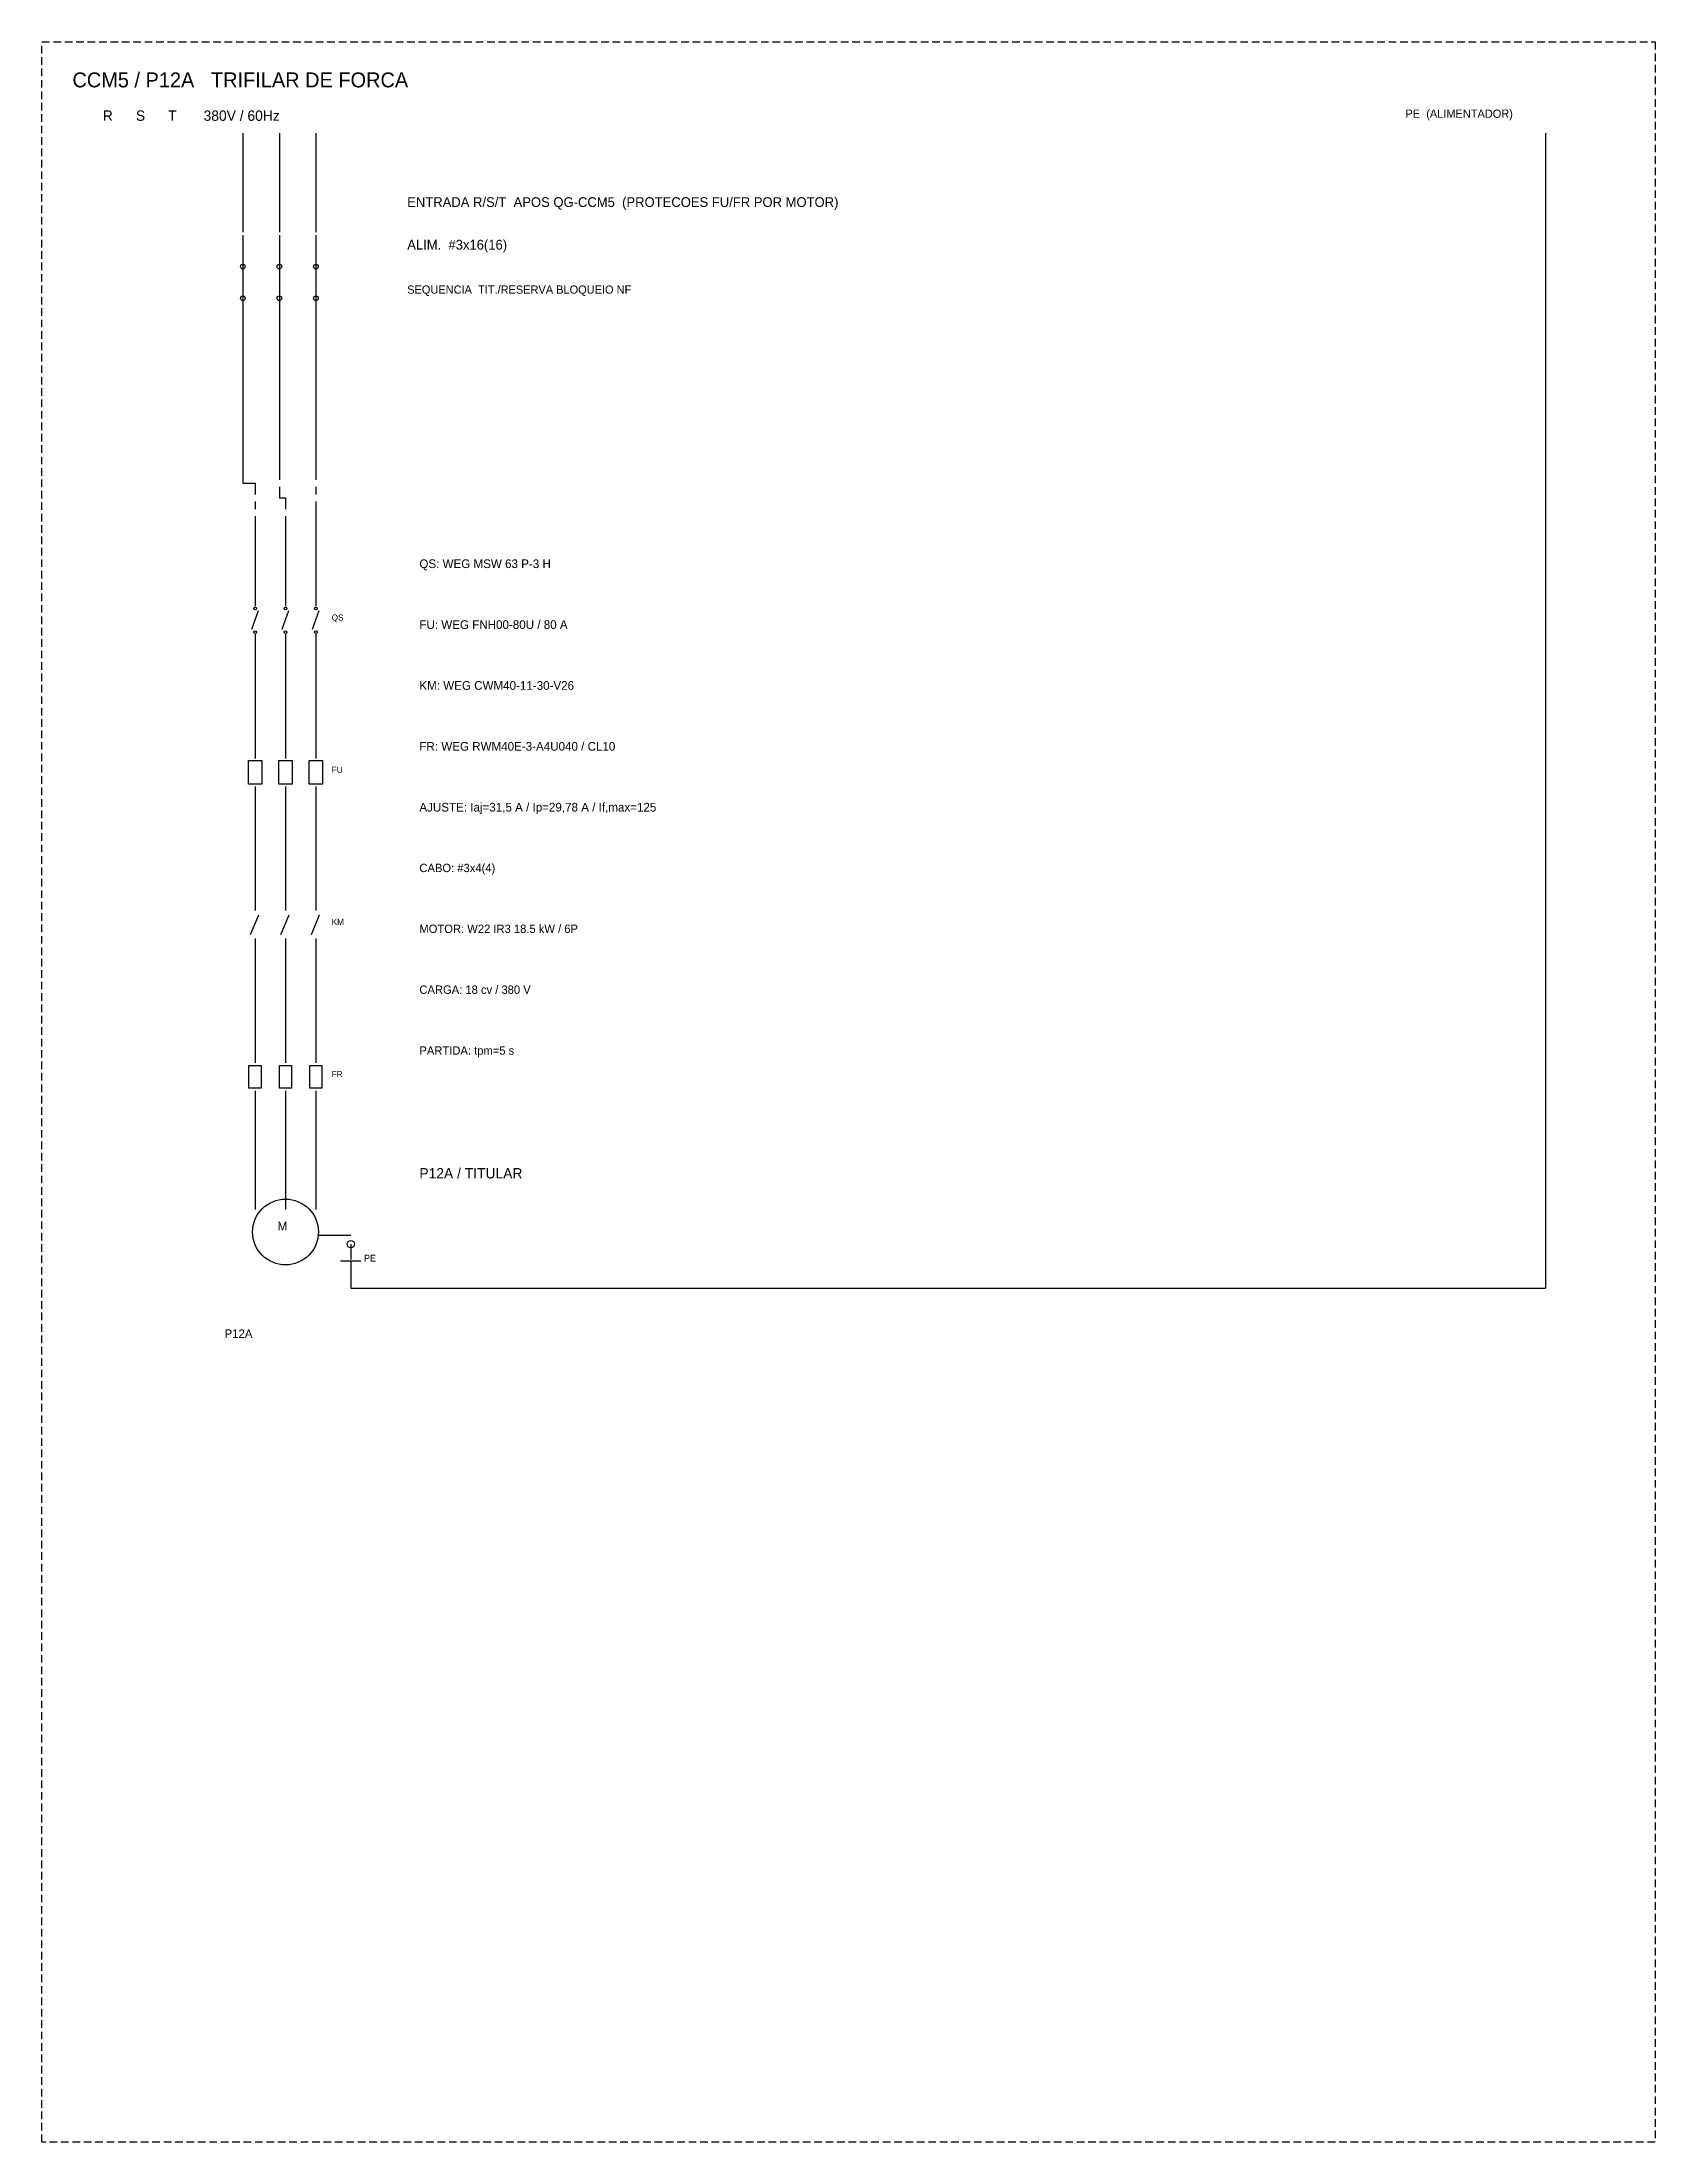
# Model space of a CAD drawing. Extents: x -646 to 641, y -554 to 322.
# Drawn here: x -154.4 to -101.4, y -397 to -328 of the extents above; entities that cross this region are included whole.
import ezdxf

# ---------------------------------------------------------------- set-up
doc = ezdxf.new("R2010")
doc.units = 0
doc.header["$MEASUREMENT"] = 0
doc.linetypes.add('HIDDEN', pattern=[0.375, 0.25, -0.125])
doc.layers.add('_ELT_UNIFILAR_PROC_TEXTO', color=1, linetype='Continuous')
doc.layers.add('ELET_TRIFILAR_TEXTO', color=4, linetype='Continuous')
doc.layers.add('ELET_TRIFILAR_DESENHO', color=5, linetype='Continuous', plot=False)

msp = doc.modelspace()

# ---------------------------------------------------------------- texts
at = {"layer": '_ELT_UNIFILAR_PROC_TEXTO', "attachment_point": 1}
for s, insert, char_height in [('P12A / TITULAR', (-142, -365), 0.34), ('P12A', (-148.4, -370.3), 0.28)]:
    msp.add_mtext(s, dxfattribs=dict(at, insert=insert, char_height=char_height))
at = {"layer": 'ELET_TRIFILAR_TEXTO', "attachment_point": 1}
for s, insert, char_height in [('CCM5 / P12A   TRIFILAR DE FORCA', (-153.4, -329), 0.49), ('R      S      T       380V / 60Hz', (-152.4, -330.25), 0.34), ('PE  (ALIMENTADOR)', (-109.6, -330.22), 0.27), ('ENTRADA R/S/T  APOS QG-CCM5  (PROTECOES FU/FR POR MOTOR)', (-142.4, -333.1), 0.32), ('ALIM.  #3x16(16)', (-142.4, -334.5), 0.32), ('SEQUENCIA  TIT./RESERVA BLOQUEIO NF', (-142.4, -336), 0.27), ('QS: WEG MSW 63 P-3 H', (-142, -345), 0.285), ('QS', (-144.88, -346.81), 0.2), ('FU: WEG FNH00-80U / 80 A', (-142, -347), 0.285), ('KM: WEG CWM40-11-30-V26', (-142, -349), 0.285), ('FR: WEG RWM40E-3-A4U040 / CL10', (-142, -351), 0.285), ('FU', (-144.88, -351.81), 0.2), ('AJUSTE: Iaj=31,5 A / Ip=29,78 A / If,max=125', (-142, -353), 0.285), ('CABO: #3x4(4)', (-142, -355), 0.275), ('KM', (-144.88, -356.81), 0.2), ('MOTOR: W22 IR3 18.5 kW / 6P', (-142, -357), 0.275), ('CARGA: 18 cv / 380 V', (-142, -359), 0.275), ('PARTIDA: tpm=5 s', (-142, -361), 0.275), ('FR', (-144.88, -361.81), 0.2), ('M', (-146.66, -366.76), 0.29), ('PE', (-143.82, -367.85), 0.22)]:
    msp.add_mtext(s, dxfattribs=dict(at, insert=insert, char_height=char_height))

# ---------------------------------------------------------------- linework, layer by layer
at = {"layer": 'ELET_TRIFILAR_DESENHO'}
for p, q in [((-147.8, -331), (-147.8, -334.25)), ((-146.6, -331), (-146.6, -334.25)), ((-145.4, -331), (-145.4, -334.25)), ((-105, -331), (-105, -368.95)), ((-147.8, -334.35), (-147.8, -335.29)), ((-146.6, -334.35), (-146.6, -335.29)), ((-145.4, -334.35), (-145.4, -335.29)), ((-147.8, -335.29), (-147.8, -336.51)), ((-146.6, -335.29), (-146.6, -336.51)), ((-145.4, -335.29), (-145.4, -336.51)), ((-147.8, -336.51), (-147.8, -337.45)), ((-146.6, -336.51), (-146.6, -337.45)), ((-145.4, -336.51), (-145.4, -337.45)), ((-147.8, -337.45), (-147.8, -342.5)), ((-146.6, -337.45), (-146.6, -342.385)), ((-145.4, -337.45), (-145.4, -342.385)), ((-147.8, -342.5), (-147.4, -342.5)), ((-147.4, -342.5), (-147.4, -342.865)), ((-146.6, -342.615), (-146.6, -342.98)), ((-145.4, -342.615), (-145.4, -342.865)), ((-147.4, -343.095), (-147.4, -343.345)), ((-147.4, -343.575), (-147.4, -344.4)), ((-146.6, -342.98), (-146.4, -342.98)), ((-146.4, -342.98), (-146.4, -343.345)), ((-146.4, -343.575), (-146.4, -344.4)), ((-145.4, -343.095), (-145.4, -343.46)), ((-145.4, -343.46), (-145.4, -343.46)), ((-145.4, -343.46), (-145.4, -344.4)), ((-147.4, -344.4), (-147.4, -345.68)), ((-146.4, -344.4), (-146.4, -345.68)), ((-145.4, -344.4), (-145.4, -345.68)), ((-147.4, -345.68), (-147.4, -346.54)), ((-146.4, -345.68), (-146.4, -346.54)), ((-145.4, -345.68), (-145.4, -346.54)), ((-147.51, -347.29), (-147.29, -346.68)), ((-146.51, -347.29), (-146.29, -346.68)), ((-145.51, -347.29), (-145.29, -346.68)), ((-147.4, -347.46), (-147.4, -348.32)), ((-146.4, -347.46), (-146.4, -348.32)), ((-145.4, -347.46), (-145.4, -348.32)), ((-147.4, -348.32), (-147.4, -350.68)), ((-146.4, -348.32), (-146.4, -350.68)), ((-145.4, -348.32), (-145.4, -350.68)), ((-147.4, -350.68), (-147.4, -351.54)), ((-146.4, -350.68), (-146.4, -351.54)), ((-145.4, -350.68), (-145.4, -351.54)), ((-147.4, -352.46), (-147.4, -353.32)), ((-146.4, -352.46), (-146.4, -353.32)), ((-145.4, -352.46), (-145.4, -353.32)), ((-147.4, -353.32), (-147.4, -355.68)), ((-146.4, -353.32), (-146.4, -355.68)), ((-145.4, -353.32), (-145.4, -355.68)), ((-147.4, -355.68), (-147.4, -356.54)), ((-146.4, -355.68), (-146.4, -356.54)), ((-145.4, -355.68), (-145.4, -356.54)), ((-147.55, -357.33), (-147.28, -356.68)), ((-146.55, -357.33), (-146.28, -356.68)), ((-145.55, -357.33), (-145.28, -356.68)), ((-147.4, -357.46), (-147.4, -358.32)), ((-146.4, -357.46), (-146.4, -358.32)), ((-145.4, -357.46), (-145.4, -358.32)), ((-147.4, -358.32), (-147.4, -360.68)), ((-146.4, -358.32), (-146.4, -360.68)), ((-145.4, -358.32), (-145.4, -360.68)), ((-147.4, -360.68), (-147.4, -361.54)), ((-146.4, -360.68), (-146.4, -361.54)), ((-145.4, -360.68), (-145.4, -361.54)), ((-147.4, -362.46), (-147.4, -363.32)), ((-146.4, -362.46), (-146.4, -363.32)), ((-145.4, -362.46), (-145.4, -363.32)), ((-147.4, -363.32), (-147.4, -365)), ((-146.4, -363.32), (-146.4, -365)), ((-145.4, -363.32), (-145.4, -365)), ((-147.4, -365), (-147.4, -366.36)), ((-146.4, -365), (-146.4, -366.36)), ((-145.4, -365), (-145.4, -366.36)), ((-145.32, -367.2), (-144.25, -367.2)), ((-144.25, -367.5), (-144.25, -368)), ((-144.59, -368.05), (-143.92, -368.05)), ((-144.25, -368.05), (-144.25, -368.95)), ((-144.25, -368.95), (-105, -368.95))]:
    msp.add_line(p, q, dxfattribs=at)
at = {"layer": 'ELET_TRIFILAR_DESENHO', "linetype": 'HIDDEN'}
msp.add_lwpolyline([(-154.4, -328), (-101.4, -328), (-101.4, -397), (-154.4, -397)], close=True, dxfattribs=at)
at = {"layer": 'ELET_TRIFILAR_DESENHO'}
for points in [[(-147.62, -351.61), (-147.18, -351.61), (-147.18, -352.39), (-147.62, -352.39)], [(-146.62, -351.61), (-146.18, -351.61), (-146.18, -352.39), (-146.62, -352.39)], [(-145.62, -351.61), (-145.18, -351.61), (-145.18, -352.39), (-145.62, -352.39)], [(-147.6, -361.63), (-147.2, -361.63), (-147.2, -362.37), (-147.6, -362.37)], [(-146.6, -361.63), (-146.2, -361.63), (-146.2, -362.37), (-146.6, -362.37)], [(-145.6, -361.63), (-145.2, -361.63), (-145.2, -362.37), (-145.6, -362.37)]]:
    msp.add_lwpolyline(points, close=True, dxfattribs=at)
for centre, radius in [((-147.8, -335.38), 0.075), ((-146.6, -335.38), 0.075), ((-145.4, -335.38), 0.075), ((-147.8, -336.42), 0.075), ((-146.6, -336.42), 0.075), ((-145.4, -336.42), 0.075), ((-147.4, -346.61), 0.045), ((-146.4, -346.61), 0.045), ((-145.4, -346.61), 0.045), ((-147.4, -347.39), 0.045), ((-146.4, -347.39), 0.045), ((-145.4, -347.39), 0.045), ((-146.4, -367.1), 1.08), ((-144.25, -367.5), 0.12)]:
    msp.add_circle(centre, radius, dxfattribs=at)

msp.set_redraw_order([(e.dxf.handle, doc.entitydb.next_handle()) for e in msp.query("TEXT MTEXT ATTDEF DIMENSION ARC_DIMENSION")])  # texts and dimensions are drawn at this point

doc.saveas('drawing.dxf')
